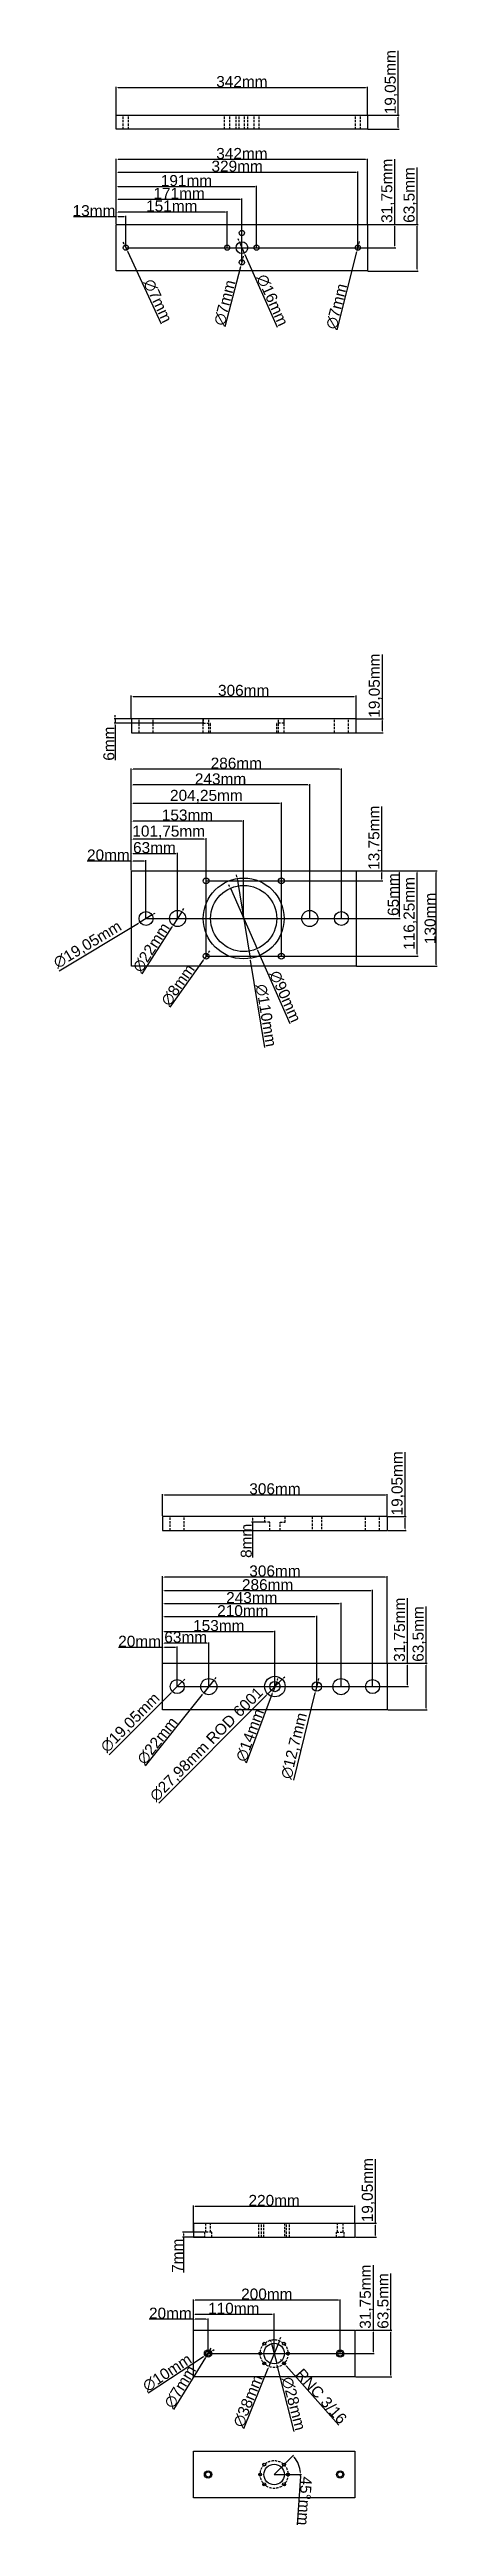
# Model space of a CAD drawing. Header units: centimetres. Extents: x -4347 to 28631, y 41590 to 109107.
# Drawn here: x 27766 to 28294, y 53374 to 56748 of the extents above; entities that cross this region are included whole.
import ezdxf

# ---------------------------------------------------------------- set-up
doc = ezdxf.new("R2010")
doc.units = ezdxf.units.CM
doc.header["$LTSCALE"] = 0.5
doc.linetypes.add('DASHED2', pattern=[9.525, 6.35, -3.175])
doc.styles.get("Standard").update_dxf_attribs({"font": 'arial.ttf'})
doc.dimstyles.new('ISO-25', dxfattribs={"dimtxt": 15, "dimasz": 2.5, "dimexe": 1.25, "dimexo": 0.625, "dimtad": 1, "dimtxsty": 'Standard', "dimcen": 2.5, "dimclrd": 1, "dimclre": 1, "dimadec": 0, "dimazin": 0, "dimtfac": 1, "dimtmove": 0, "dimatfit": 3, "dimfxl": 1, "dimarcsym": 0})

msp = doc.modelspace()

# ---------------------------------------------------------------- blocks, each defined once
blk = doc.blocks.new('*D257')
at = {"color": 1, "lineweight": -2, "transparency": 16777216}
for p, q in [((27856.9, 56659.1), (27856.9, 56697.3)), ((27859.4, 56696.1), (28196.4, 56696.1)), ((28198.9, 56659.1), (28198.9, 56697.3))]:
    blk.add_line(p, q, dxfattribs=at)
at = {"color": 1, "transparency": 16777216}
for points in [[(27859.4, 56696.5), (27859.4, 56695.6), (27856.9, 56696.1)], [(28196.4, 56696.5), (28196.4, 56695.6), (28198.9, 56696.1)]]:
    blk.add_solid(points, dxfattribs=at)
at = {"layer": 'Defpoints', "color": 0, "transparency": 16777216}
for p in [(28198.9, 56696.1), (27856.9, 56658.5), (28198.9, 56658.5)]:
    blk.add_point(p, dxfattribs=at)
at = {"color": 0, "transparency": 16777216, "insert": (28027.9, 56704.3), "char_height": 15, "attachment_point": 5}
blk.add_mtext('342mm', dxfattribs=at)
blk = doc.blocks.new('*D258')
at = {"color": 1, "lineweight": -2, "transparency": 16777216}
for p, q in [((28240.9, 56658.5), (28240.9, 56746)), ((28199.5, 56658.5), (28242.2, 56658.5)), ((28240.9, 56641.9), (28240.9, 56656)), ((28199.5, 56639.4), (28242.2, 56639.4))]:
    blk.add_line(p, q, dxfattribs=at)
at = {"color": 1, "transparency": 16777216}
for points in [[(28240.5, 56656), (28241.3, 56656), (28240.9, 56658.5)], [(28240.5, 56641.9), (28241.3, 56641.9), (28240.9, 56639.4)]]:
    blk.add_solid(points, dxfattribs=at)
at = {"layer": 'Defpoints', "color": 0, "transparency": 16777216}
for p in [(28198.9, 56658.5), (28240.9, 56658.5), (28198.9, 56639.4)]:
    blk.add_point(p, dxfattribs=at)
at = {"color": 0, "transparency": 16777216, "insert": (28231.3, 56703.5), "char_height": 15, "attachment_point": 5, "rotation": 90}
blk.add_mtext('19,05mm', dxfattribs=at)
blk = doc.blocks.new('*D259')
at = {"color": 1, "lineweight": -2, "transparency": 16777216}
for p, q in [((27856.9, 56520.1), (27798.6, 56520.1)), ((27856.9, 56510.5), (27856.9, 56521.4)), ((27867.4, 56520.1), (27859.4, 56520.1)), ((27869.9, 56478.7), (27869.9, 56521.4))]:
    blk.add_line(p, q, dxfattribs=at)
at = {"color": 1, "transparency": 16777216}
for points in [[(27859.4, 56520.5), (27859.4, 56519.7), (27856.9, 56520.1)], [(27867.4, 56520.5), (27867.4, 56519.7), (27869.9, 56520.1)]]:
    blk.add_solid(points, dxfattribs=at)
at = {"layer": 'Defpoints', "color": 0, "transparency": 16777216}
for p in [(27856.9, 56520.1), (27856.9, 56509.8), (27869.9, 56478.1)]:
    blk.add_point(p, dxfattribs=at)
at = {"color": 0, "transparency": 16777216, "insert": (27826.5, 56528.4), "char_height": 15, "attachment_point": 5}
blk.add_mtext('13mm', dxfattribs=at)
blk = doc.blocks.new('*D260')
at = {"color": 1, "lineweight": -2, "transparency": 16777216}
for p, q in [((27856.9, 56510.5), (27856.9, 56527.7)), ((28005.4, 56526.5), (27859.4, 56526.5)), ((28007.9, 56478.7), (28007.9, 56527.7))]:
    blk.add_line(p, q, dxfattribs=at)
at = {"color": 1, "transparency": 16777216}
for points in [[(27859.4, 56526.9), (27859.4, 56526.1), (27856.9, 56526.5)], [(28005.4, 56526.9), (28005.4, 56526.1), (28007.9, 56526.5)]]:
    blk.add_solid(points, dxfattribs=at)
at = {"layer": 'Defpoints', "color": 0, "transparency": 16777216}
for p in [(27856.9, 56526.5), (27856.9, 56509.8), (28007.9, 56478.1)]:
    blk.add_point(p, dxfattribs=at)
at = {"color": 0, "transparency": 16777216, "insert": (27932.4, 56534.8), "char_height": 15, "attachment_point": 5}
blk.add_mtext('151mm', dxfattribs=at)
blk = doc.blocks.new('*D261')
at = {"color": 1, "lineweight": -2, "transparency": 16777216}
for p, q in [((27856.9, 56510.5), (27856.9, 56545.2)), ((28025.4, 56543.9), (27859.4, 56543.9)), ((28027.9, 56458.7), (28027.9, 56545.2))]:
    blk.add_line(p, q, dxfattribs=at)
at = {"color": 1, "transparency": 16777216}
for points in [[(27859.4, 56544.3), (27859.4, 56543.5), (27856.9, 56543.9)], [(28025.4, 56544.3), (28025.4, 56543.5), (28027.9, 56543.9)]]:
    blk.add_solid(points, dxfattribs=at)
at = {"layer": 'Defpoints', "color": 0, "transparency": 16777216}
for p in [(27856.9, 56543.9), (27856.9, 56509.8), (28027.9, 56458.1)]:
    blk.add_point(p, dxfattribs=at)
at = {"color": 0, "transparency": 16777216, "insert": (27942.4, 56552.1), "char_height": 15, "attachment_point": 5}
blk.add_mtext('171mm', dxfattribs=at)
blk = doc.blocks.new('*D262')
at = {"color": 1, "lineweight": -2, "transparency": 16777216}
for p, q in [((27856.9, 56510.5), (27856.9, 56562.4)), ((28045.4, 56561.1), (27859.4, 56561.1)), ((28047.9, 56478.7), (28047.9, 56562.4))]:
    blk.add_line(p, q, dxfattribs=at)
at = {"color": 1, "transparency": 16777216}
for points in [[(27859.4, 56561.6), (27859.4, 56560.7), (27856.9, 56561.1)], [(28045.4, 56561.6), (28045.4, 56560.7), (28047.9, 56561.1)]]:
    blk.add_solid(points, dxfattribs=at)
at = {"layer": 'Defpoints', "color": 0, "transparency": 16777216}
for p in [(27856.9, 56561.1), (27856.9, 56509.8), (28047.9, 56478.1)]:
    blk.add_point(p, dxfattribs=at)
at = {"color": 0, "transparency": 16777216, "insert": (27952.4, 56569.4), "char_height": 15, "attachment_point": 5}
blk.add_mtext('191mm', dxfattribs=at)
blk = doc.blocks.new('*D263')
at = {"color": 1, "lineweight": -2, "transparency": 16777216}
for p, q in [((27856.9, 56510.5), (27856.9, 56582)), ((28183.4, 56580.7), (27859.4, 56580.7)), ((28185.9, 56478.7), (28185.9, 56582))]:
    blk.add_line(p, q, dxfattribs=at)
at = {"color": 1, "transparency": 16777216}
for points in [[(27859.4, 56581.1), (27859.4, 56580.3), (27856.9, 56580.7)], [(28183.4, 56581.1), (28183.4, 56580.3), (28185.9, 56580.7)]]:
    blk.add_solid(points, dxfattribs=at)
at = {"layer": 'Defpoints', "color": 0, "transparency": 16777216}
for p in [(27856.9, 56580.7), (27856.9, 56509.8), (28185.9, 56478.1)]:
    blk.add_point(p, dxfattribs=at)
at = {"color": 0, "transparency": 16777216, "insert": (28021.4, 56589), "char_height": 15, "attachment_point": 5}
blk.add_mtext('329mm', dxfattribs=at)
blk = doc.blocks.new('*D264')
at = {"color": 1, "lineweight": -2, "transparency": 16777216}
for p, q in [((27856.9, 56510.5), (27856.9, 56599.2)), ((28196.4, 56598), (27859.4, 56598)), ((28198.9, 56510.5), (28198.9, 56599.2))]:
    blk.add_line(p, q, dxfattribs=at)
at = {"color": 1, "transparency": 16777216}
for points in [[(27859.4, 56598.4), (27859.4, 56597.6), (27856.9, 56598)], [(28196.4, 56598.4), (28196.4, 56597.6), (28198.9, 56598)]]:
    blk.add_solid(points, dxfattribs=at)
at = {"layer": 'Defpoints', "color": 0, "transparency": 16777216}
for p in [(27856.9, 56598), (27856.9, 56509.8), (28198.9, 56509.8)]:
    blk.add_point(p, dxfattribs=at)
at = {"color": 0, "transparency": 16777216, "insert": (28027.9, 56606.3), "char_height": 15, "attachment_point": 5}
blk.add_mtext('342mm', dxfattribs=at)
blk = doc.blocks.new('*D265')
at = {"color": 1, "lineweight": -2, "transparency": 16777216}
for p, q in [((28236.2, 56509.8), (28236.2, 56598.7)), ((28199.5, 56509.8), (28237.5, 56509.8)), ((28236.2, 56480.6), (28236.2, 56507.3)), ((27870.5, 56478.1), (28237.5, 56478.1))]:
    blk.add_line(p, q, dxfattribs=at)
at = {"color": 1, "transparency": 16777216}
for points in [[(28235.8, 56507.3), (28236.6, 56507.3), (28236.2, 56509.8)], [(28235.8, 56480.6), (28236.6, 56480.6), (28236.2, 56478.1)]]:
    blk.add_solid(points, dxfattribs=at)
at = {"layer": 'Defpoints', "color": 0, "transparency": 16777216}
for p in [(28198.9, 56509.8), (28236.2, 56509.8), (27869.9, 56478.1)]:
    blk.add_point(p, dxfattribs=at)
at = {"color": 0, "transparency": 16777216, "insert": (28226.6, 56555.5), "char_height": 15, "attachment_point": 5, "rotation": 90}
blk.add_mtext('31,75mm', dxfattribs=at)
blk = doc.blocks.new('*D266')
at = {"color": 1, "lineweight": -2, "transparency": 16777216}
for p, q in [((28266.5, 56509.8), (28266.5, 56587.2)), ((28199.5, 56509.8), (28267.8, 56509.8)), ((28266.5, 56448.8), (28266.5, 56507.3)), ((28199.5, 56446.3), (28267.8, 56446.3))]:
    blk.add_line(p, q, dxfattribs=at)
at = {"color": 1, "transparency": 16777216}
for points in [[(28266.1, 56507.3), (28266.9, 56507.3), (28266.5, 56509.8)], [(28266.1, 56448.8), (28266.9, 56448.8), (28266.5, 56446.3)]]:
    blk.add_solid(points, dxfattribs=at)
at = {"layer": 'Defpoints', "color": 0, "transparency": 16777216}
for p in [(28198.9, 56509.8), (28266.5, 56509.8), (28198.9, 56446.3)]:
    blk.add_point(p, dxfattribs=at)
at = {"color": 0, "transparency": 16777216, "insert": (28256.9, 56549.8), "char_height": 15, "attachment_point": 5, "rotation": 90}
blk.add_mtext('63,5mm', dxfattribs=at)
blk = doc.blocks.new('*D267')
at = {"color": 1, "lineweight": -2, "transparency": 16777216}
for p, q in [((27867.4, 56483.5), (27866.3, 56485.8)), ((27868.4, 56481.3), (27871.4, 56474.9)), ((27918.5, 56373.9), (27872.4, 56472.7))]:
    blk.add_line(p, q, dxfattribs=at)
at = {"color": 1, "transparency": 16777216}
for points in [[(27867.7, 56483.7), (27867, 56483.4), (27868.4, 56481.3)], [(27872.8, 56472.8), (27872.1, 56472.5), (27871.4, 56474.9)]]:
    blk.add_solid(points, dxfattribs=at)
at = {"layer": 'Defpoints', "color": 0, "transparency": 16777216}
for p in [(27868.4, 56481.3), (27871.4, 56474.9)]:
    blk.add_point(p, dxfattribs=at)
at = {"color": 0, "transparency": 16777216, "insert": (27913.3, 56405.6), "char_height": 15, "attachment_point": 5, "rotation": 295.0053}
blk.add_mtext('∅7mm', dxfattribs=at)
blk = doc.blocks.new('*D268')
at = {"color": 1, "lineweight": -2, "transparency": 16777216}
for p, q in [((28005.3, 56370.9), (28026.4, 56452.3)), ((28028.8, 56461.5), (28027, 56454.7)), ((28029.4, 56463.9), (28030, 56466.3))]:
    blk.add_line(p, q, dxfattribs=at)
at = {"color": 1, "transparency": 16777216}
for points in [[(28026, 56452.4), (28026.8, 56452.2), (28027, 56454.7)], [(28029, 56464), (28029.8, 56463.8), (28028.8, 56461.5)]]:
    blk.add_solid(points, dxfattribs=at)
at = {"layer": 'Defpoints', "color": 0, "transparency": 16777216}
for p in [(28027, 56454.7), (28028.8, 56461.5)]:
    blk.add_point(p, dxfattribs=at)
at = {"color": 0, "transparency": 16777216, "insert": (28004.6, 56403.1), "char_height": 15, "attachment_point": 5, "rotation": 75.4726}
blk.add_mtext('∅7mm', dxfattribs=at)
blk = doc.blocks.new('*D269')
at = {"color": 1, "lineweight": -2, "transparency": 16777216}
for p, q in [((28023.6, 56487.7), (28022.6, 56490)), ((28024.6, 56485.4), (28031.2, 56470.8)), ((28076.5, 56369.5), (28032.2, 56468.5))]:
    blk.add_line(p, q, dxfattribs=at)
at = {"color": 1, "transparency": 16777216}
for points in [[(28024, 56487.9), (28023.2, 56487.5), (28024.6, 56485.4)], [(28032.6, 56468.7), (28031.8, 56468.3), (28031.2, 56470.8)]]:
    blk.add_solid(points, dxfattribs=at)
at = {"layer": 'Defpoints', "color": 0, "transparency": 16777216}
for p in [(28024.6, 56485.4), (28031.2, 56470.8)]:
    blk.add_point(p, dxfattribs=at)
at = {"color": 0, "transparency": 16777216, "insert": (28069.4, 56406.6), "char_height": 15, "attachment_point": 5, "rotation": 294.0949}
blk.add_mtext('∅16mm', dxfattribs=at)
blk = doc.blocks.new('*D270')
at = {"color": 1, "lineweight": -2, "transparency": 16777216}
for p, q in [((28186.7, 56481.5), (28185, 56474.7)), ((28187.4, 56483.9), (28188, 56486.3)), ((28157.8, 56366), (28184.4, 56472.3))]:
    blk.add_line(p, q, dxfattribs=at)
at = {"color": 1, "transparency": 16777216}
for points in [[(28186.9, 56484), (28187.8, 56483.8), (28186.7, 56481.5)], [(28184, 56472.4), (28184.8, 56472.2), (28185, 56474.7)]]:
    blk.add_solid(points, dxfattribs=at)
at = {"layer": 'Defpoints', "color": 0, "transparency": 16777216}
for p in [(28186.7, 56481.5), (28185, 56474.7)]:
    blk.add_point(p, dxfattribs=at)
at = {"color": 0, "transparency": 16777216, "insert": (28156.9, 56398.1), "char_height": 15, "attachment_point": 5, "rotation": 75.9283}
blk.add_mtext('∅7mm', dxfattribs=at)
blk = doc.blocks.new('*D271')
at = {"color": 1, "lineweight": -2, "transparency": 16777216}
for p, q in [((27877.3, 55837.1), (27877.3, 55868)), ((27879.8, 55866.7), (28180.8, 55866.7)), ((28183.3, 55837.1), (28183.3, 55868))]:
    blk.add_line(p, q, dxfattribs=at)
at = {"color": 1, "transparency": 16777216}
for points in [[(27879.8, 55867.1), (27879.8, 55866.3), (27877.3, 55866.7)], [(28180.8, 55867.1), (28180.8, 55866.3), (28183.3, 55866.7)]]:
    blk.add_solid(points, dxfattribs=at)
at = {"layer": 'Defpoints', "color": 0, "transparency": 16777216}
for p in [(28183.3, 55866.7), (27877.3, 55836.5), (28183.3, 55836.5)]:
    blk.add_point(p, dxfattribs=at)
at = {"color": 0, "transparency": 16777216, "insert": (28030.3, 55875), "char_height": 15, "attachment_point": 5}
blk.add_mtext('306mm', dxfattribs=at)
blk = doc.blocks.new('*D272')
at = {"color": 1, "lineweight": -2, "transparency": 16777216}
for p, q in [((28219.2, 55836.5), (28219.2, 55924)), ((28184, 55836.5), (28220.4, 55836.5)), ((28184, 55817.4), (28220.4, 55817.4)), ((28219.2, 55819.9), (28219.2, 55834))]:
    blk.add_line(p, q, dxfattribs=at)
at = {"color": 1, "transparency": 16777216}
for points in [[(28218.8, 55834), (28219.6, 55834), (28219.2, 55836.5)], [(28218.8, 55819.9), (28219.6, 55819.9), (28219.2, 55817.4)]]:
    blk.add_solid(points, dxfattribs=at)
at = {"layer": 'Defpoints', "color": 0, "transparency": 16777216}
for p in [(28183.3, 55836.5), (28183.3, 55817.4), (28219.2, 55836.5)]:
    blk.add_point(p, dxfattribs=at)
at = {"color": 0, "transparency": 16777216, "insert": (28209.5, 55881.5), "char_height": 15, "attachment_point": 5, "rotation": 90}
blk.add_mtext('19,05mm', dxfattribs=at)
blk = doc.blocks.new('*D273')
at = {"color": 1, "lineweight": -2, "transparency": 16777216}
for p, q in [((27877.3, 55642.5), (27817.3, 55642.5)), ((27877.3, 55630), (27877.3, 55643.8)), ((27894.8, 55642.5), (27879.8, 55642.5)), ((27897.3, 55565), (27897.3, 55643.8))]:
    blk.add_line(p, q, dxfattribs=at)
at = {"color": 1, "transparency": 16777216}
for points in [[(27879.8, 55643), (27879.8, 55642.1), (27877.3, 55642.5)], [(27894.8, 55643), (27894.8, 55642.1), (27897.3, 55642.5)]]:
    blk.add_solid(points, dxfattribs=at)
at = {"layer": 'Defpoints', "color": 0, "transparency": 16777216}
for p in [(27877.3, 55642.5), (27877.3, 55629.4), (27897.3, 55564.4)]:
    blk.add_point(p, dxfattribs=at)
at = {"color": 0, "transparency": 16777216, "insert": (27846.1, 55650.8), "char_height": 15, "attachment_point": 5}
blk.add_mtext('20mm', dxfattribs=at)
blk = doc.blocks.new('*D274')
at = {"color": 1, "lineweight": -2, "transparency": 16777216}
for p, q in [((27877.3, 55630), (27877.3, 55673.6)), ((27976.6, 55672.4), (27879.8, 55672.4)), ((27979.1, 55513.7), (27979.1, 55673.6))]:
    blk.add_line(p, q, dxfattribs=at)
at = {"color": 1, "transparency": 16777216}
for points in [[(27879.8, 55672.8), (27879.8, 55672), (27877.3, 55672.4)], [(27976.6, 55672.8), (27976.6, 55672), (27979.1, 55672.4)]]:
    blk.add_solid(points, dxfattribs=at)
at = {"layer": 'Defpoints', "color": 0, "transparency": 16777216}
for p in [(27877.3, 55672.4), (27877.3, 55629.4), (27979.1, 55513.1)]:
    blk.add_point(p, dxfattribs=at)
at = {"color": 0, "transparency": 16777216, "insert": (27928.2, 55682), "char_height": 15, "attachment_point": 5}
blk.add_mtext('101,75mm', dxfattribs=at)
blk = doc.blocks.new('*D275')
at = {"color": 1, "lineweight": -2, "transparency": 16777216}
for p, q in [((27877.3, 55630), (27877.3, 55698.1)), ((28027.8, 55696.9), (27879.8, 55696.9)), ((28030.3, 55565), (28030.3, 55698.1))]:
    blk.add_line(p, q, dxfattribs=at)
at = {"color": 1, "transparency": 16777216}
for points in [[(27879.8, 55697.3), (27879.8, 55696.4), (27877.3, 55696.9)], [(28027.8, 55697.3), (28027.8, 55696.4), (28030.3, 55696.9)]]:
    blk.add_solid(points, dxfattribs=at)
at = {"layer": 'Defpoints', "color": 0, "transparency": 16777216}
for p in [(27877.3, 55696.9), (27877.3, 55629.4), (28030.3, 55564.4)]:
    blk.add_point(p, dxfattribs=at)
at = {"color": 0, "transparency": 16777216, "insert": (27953.8, 55705.2), "char_height": 15, "attachment_point": 5}
blk.add_mtext('153mm', dxfattribs=at)
blk = doc.blocks.new('*D276')
at = {"color": 1, "lineweight": -2, "transparency": 16777216}
for p, q in [((27877.3, 55630), (27877.3, 55722.3)), ((28079.1, 55721), (27879.8, 55721)), ((28081.6, 55513.7), (28081.6, 55722.3))]:
    blk.add_line(p, q, dxfattribs=at)
at = {"color": 1, "transparency": 16777216}
for points in [[(27879.8, 55721.5), (27879.8, 55720.6), (27877.3, 55721)], [(28079.1, 55721.5), (28079.1, 55720.6), (28081.6, 55721)]]:
    blk.add_solid(points, dxfattribs=at)
at = {"layer": 'Defpoints', "color": 0, "transparency": 16777216}
for p in [(27877.3, 55721), (27877.3, 55629.4), (28081.6, 55513.1)]:
    blk.add_point(p, dxfattribs=at)
at = {"color": 0, "transparency": 16777216, "insert": (27979.5, 55730.7), "char_height": 15, "attachment_point": 5}
blk.add_mtext('204,25mm', dxfattribs=at)
blk = doc.blocks.new('*D277')
at = {"color": 1, "lineweight": -2, "transparency": 16777216}
for p, q in [((27877.3, 55630), (27877.3, 55768.8)), ((28160.8, 55767.6), (27879.8, 55767.6)), ((28163.3, 55565), (28163.3, 55768.8))]:
    blk.add_line(p, q, dxfattribs=at)
at = {"color": 1, "transparency": 16777216}
for points in [[(27879.8, 55768), (27879.8, 55767.1), (27877.3, 55767.6)], [(28160.8, 55768), (28160.8, 55767.1), (28163.3, 55767.6)]]:
    blk.add_solid(points, dxfattribs=at)
at = {"layer": 'Defpoints', "color": 0, "transparency": 16777216}
for p in [(27877.3, 55767.6), (27877.3, 55629.4), (28163.3, 55564.4)]:
    blk.add_point(p, dxfattribs=at)
at = {"color": 0, "transparency": 16777216, "insert": (28020.3, 55775.8), "char_height": 15, "attachment_point": 5}
blk.add_mtext('286mm', dxfattribs=at)
blk = doc.blocks.new('*D278')
at = {"color": 1, "lineweight": -2, "transparency": 16777216}
for p, q in [((28218.6, 55629.4), (28218.6, 55716.8)), ((27979.7, 55615.6), (28219.9, 55615.6)), ((28184, 55629.4), (28219.9, 55629.4)), ((28218.6, 55618.1), (28218.6, 55626.9))]:
    blk.add_line(p, q, dxfattribs=at)
at = {"color": 1, "transparency": 16777216}
for points in [[(28218.2, 55626.9), (28219, 55626.9), (28218.6, 55629.4)], [(28218.2, 55618.1), (28219, 55618.1), (28218.6, 55615.6)]]:
    blk.add_solid(points, dxfattribs=at)
at = {"layer": 'Defpoints', "color": 0, "transparency": 16777216}
for p in [(27979.1, 55615.6), (28183.3, 55629.4), (28218.6, 55629.4)]:
    blk.add_point(p, dxfattribs=at)
at = {"color": 0, "transparency": 16777216, "insert": (28209, 55674.3), "char_height": 15, "attachment_point": 5, "rotation": 90}
blk.add_mtext('13,75mm', dxfattribs=at)
blk = doc.blocks.new('*D279')
at = {"color": 1, "lineweight": -2, "transparency": 16777216}
for p, q in [((28184, 55629.4), (28243.5, 55629.4)), ((28242.3, 55566.9), (28242.3, 55626.9)), ((27898, 55564.4), (28243.5, 55564.4))]:
    blk.add_line(p, q, dxfattribs=at)
at = {"color": 1, "transparency": 16777216}
for points in [[(28241.9, 55626.9), (28242.7, 55626.9), (28242.3, 55629.4)], [(28241.9, 55566.9), (28242.7, 55566.9), (28242.3, 55564.4)]]:
    blk.add_solid(points, dxfattribs=at)
at = {"layer": 'Defpoints', "color": 0, "transparency": 16777216}
for p in [(28183.3, 55629.4), (28242.3, 55629.4), (27897.3, 55564.4)]:
    blk.add_point(p, dxfattribs=at)
at = {"color": 0, "transparency": 16777216, "insert": (28234, 55596.9), "char_height": 15, "attachment_point": 5, "rotation": 90}
blk.add_mtext('65mm', dxfattribs=at)
blk = doc.blocks.new('*D280')
at = {"color": 1, "lineweight": -2, "transparency": 16777216}
for p, q in [((28184, 55629.4), (28267.8, 55629.4)), ((28266.6, 55515.6), (28266.6, 55626.9)), ((27979.7, 55513.1), (28267.8, 55513.1))]:
    blk.add_line(p, q, dxfattribs=at)
at = {"color": 1, "transparency": 16777216}
for points in [[(28266.1, 55626.9), (28267, 55626.9), (28266.6, 55629.4)], [(28266.1, 55515.6), (28267, 55515.6), (28266.6, 55513.1)]]:
    blk.add_solid(points, dxfattribs=at)
at = {"layer": 'Defpoints', "color": 0, "transparency": 16777216}
for p in [(28183.3, 55629.4), (28266.6, 55629.4), (27979.1, 55513.1)]:
    blk.add_point(p, dxfattribs=at)
at = {"color": 0, "transparency": 16777216, "insert": (28256.9, 55571.2), "char_height": 15, "attachment_point": 5, "rotation": 90}
blk.add_mtext('116,25mm', dxfattribs=at)
blk = doc.blocks.new('*D281')
at = {"color": 1, "lineweight": -2, "transparency": 16777216}
for p, q in [((28184, 55629.4), (28293.9, 55629.4)), ((28292.6, 55501.9), (28292.6, 55626.9)), ((28184, 55499.4), (28293.9, 55499.4))]:
    blk.add_line(p, q, dxfattribs=at)
at = {"color": 1, "transparency": 16777216}
for points in [[(28292.2, 55626.9), (28293, 55626.9), (28292.6, 55629.4)], [(28292.2, 55501.9), (28293, 55501.9), (28292.6, 55499.4)]]:
    blk.add_solid(points, dxfattribs=at)
at = {"layer": 'Defpoints', "color": 0, "transparency": 16777216}
for p in [(28183.3, 55629.4), (28292.6, 55629.4), (28183.3, 55499.4)]:
    blk.add_point(p, dxfattribs=at)
at = {"color": 0, "transparency": 16777216, "insert": (28284.3, 55564.4), "char_height": 15, "attachment_point": 5, "rotation": 90}
blk.add_mtext('130mm', dxfattribs=at)
blk = doc.blocks.new('*D282')
at = {"color": 1, "lineweight": -2, "transparency": 16777216}
for p, q in [((27905.5, 55569.3), (27889.2, 55559.4)), ((27907.6, 55570.6), (27909.8, 55571.8)), ((27779.1, 55493.2), (27887, 55558.2))]:
    blk.add_line(p, q, dxfattribs=at)
at = {"color": 1, "transparency": 16777216}
for points in [[(27907.4, 55570.9), (27907.9, 55570.2), (27905.5, 55569.3)], [(27886.8, 55558.5), (27887.3, 55557.8), (27889.2, 55559.4)]]:
    blk.add_solid(points, dxfattribs=at)
at = {"layer": 'Defpoints', "color": 0, "transparency": 16777216}
for p in [(27905.5, 55569.3), (27889.2, 55559.4)]:
    blk.add_point(p, dxfattribs=at)
at = {"color": 0, "transparency": 16777216, "insert": (27818, 55528.1), "char_height": 15, "attachment_point": 5, "rotation": 31.0443}
blk.add_mtext('∅19,05mm', dxfattribs=at)
blk = doc.blocks.new('*D283')
at = {"color": 1, "lineweight": -2, "transparency": 16777216}
for p, q in [((28021.1, 55621.1), (28020.6, 55623.6)), ((28021.5, 55618.6), (28039.2, 55510.1)), ((28059.1, 55388.8), (28039.6, 55507.6))]:
    blk.add_line(p, q, dxfattribs=at)
at = {"color": 1, "transparency": 16777216}
for points in [[(28021.5, 55621.2), (28020.6, 55621), (28021.5, 55618.6)], [(28040, 55507.7), (28039.2, 55507.5), (28039.2, 55510.1)]]:
    blk.add_solid(points, dxfattribs=at)
at = {"layer": 'Defpoints', "color": 0, "transparency": 16777216}
for p in [(28021.5, 55618.6), (28039.2, 55510.1)]:
    blk.add_point(p, dxfattribs=at)
at = {"color": 0, "transparency": 16777216, "insert": (28060.8, 55432.3), "char_height": 15, "attachment_point": 5, "rotation": 279.3006}
blk.add_mtext('∅110mm', dxfattribs=at)
blk = doc.blocks.new('*D284')
at = {"color": 1, "lineweight": -2, "transparency": 16777216}
for p, q in [((28011.2, 55607.8), (28010.1, 55610.1)), ((28012.2, 55605.5), (28048.5, 55523.2)), ((28093.7, 55420.9), (28049.5, 55520.9))]:
    blk.add_line(p, q, dxfattribs=at)
at = {"color": 1, "transparency": 16777216}
for points in [[(28011.5, 55608), (28010.8, 55607.6), (28012.2, 55605.5)], [(28049.9, 55521.1), (28049.2, 55520.7), (28048.5, 55523.2)]]:
    blk.add_solid(points, dxfattribs=at)
at = {"layer": 'Defpoints', "color": 0, "transparency": 16777216}
for p in [(28012.2, 55605.5), (28048.5, 55523.2)]:
    blk.add_point(p, dxfattribs=at)
at = {"color": 0, "transparency": 16777216, "insert": (28086.8, 55458.1), "char_height": 15, "attachment_point": 5, "rotation": 293.8315}
blk.add_mtext('∅90mm', dxfattribs=at)
blk = doc.blocks.new('*D285')
at = {"color": 1, "lineweight": -2, "transparency": 16777216}
for p, q in [((27930.2, 55443.4), (27975.4, 55507.8)), ((27981.4, 55516.4), (27976.8, 55509.8)), ((27982.8, 55518.4), (27984.3, 55520.5))]:
    blk.add_line(p, q, dxfattribs=at)
at = {"color": 1, "transparency": 16777216}
for points in [[(27975, 55508), (27975.7, 55507.5), (27976.8, 55509.8)], [(27982.5, 55518.7), (27983.2, 55518.2), (27981.4, 55516.4)]]:
    blk.add_solid(points, dxfattribs=at)
at = {"layer": 'Defpoints', "color": 0, "transparency": 16777216}
for p in [(27976.8, 55509.8), (27981.4, 55516.4)]:
    blk.add_point(p, dxfattribs=at)
at = {"color": 0, "transparency": 16777216, "insert": (27940.9, 55473.7), "char_height": 15, "attachment_point": 5, "rotation": 54.9658}
blk.add_mtext('∅8mm', dxfattribs=at)
blk = doc.blocks.new('*D286')
at = {"color": 1, "lineweight": -2, "transparency": 16777216}
for p, q in [((27919.9, 54750.6), (27919.9, 54780.3)), ((27922.4, 54779.1), (28223.4, 54779.1)), ((28225.9, 54750.6), (28225.9, 54780.3))]:
    blk.add_line(p, q, dxfattribs=at)
at = {"color": 1, "transparency": 16777216}
for points in [[(27922.4, 54779.5), (27922.4, 54778.7), (27919.9, 54779.1)], [(28223.4, 54779.5), (28223.4, 54778.7), (28225.9, 54779.1)]]:
    blk.add_solid(points, dxfattribs=at)
at = {"layer": 'Defpoints', "color": 0, "transparency": 16777216}
for p in [(28225.9, 54779.1), (27919.9, 54749.9), (28225.9, 54749.9)]:
    blk.add_point(p, dxfattribs=at)
at = {"color": 0, "transparency": 16777216, "insert": (28072.9, 54787.4), "char_height": 15, "attachment_point": 5}
blk.add_mtext('306mm', dxfattribs=at)
blk = doc.blocks.new('*D287')
at = {"color": 1, "lineweight": -2, "transparency": 16777216}
for p, q in [((28250.2, 54749.9), (28250.2, 54837.4)), ((28226.5, 54749.9), (28251.4, 54749.9)), ((28226.5, 54730.9), (28251.4, 54730.9)), ((28250.2, 54733.4), (28250.2, 54747.4))]:
    blk.add_line(p, q, dxfattribs=at)
at = {"color": 1, "transparency": 16777216}
for points in [[(28249.7, 54747.4), (28250.6, 54747.4), (28250.2, 54749.9)], [(28249.7, 54733.4), (28250.6, 54733.4), (28250.2, 54730.9)]]:
    blk.add_solid(points, dxfattribs=at)
at = {"layer": 'Defpoints', "color": 0, "transparency": 16777216}
for p in [(28225.9, 54749.9), (28225.9, 54730.9), (28250.2, 54749.9)]:
    blk.add_point(p, dxfattribs=at)
at = {"color": 0, "transparency": 16777216, "insert": (28240.5, 54794.9), "char_height": 15, "attachment_point": 5, "rotation": 90}
blk.add_mtext('19,05mm', dxfattribs=at)
blk = doc.blocks.new('*D288')
at = {"color": 1, "lineweight": -2, "transparency": 16777216}
for p, q in [((27919.9, 54571.4), (27859.9, 54571.4)), ((27919.9, 54550.5), (27919.9, 54572.7)), ((27937.4, 54571.4), (27922.4, 54571.4)), ((27939.9, 54518.7), (27939.9, 54572.7))]:
    blk.add_line(p, q, dxfattribs=at)
at = {"color": 1, "transparency": 16777216}
for points in [[(27922.4, 54571.8), (27922.4, 54571), (27919.9, 54571.4)], [(27937.4, 54571.8), (27937.4, 54571), (27939.9, 54571.4)]]:
    blk.add_solid(points, dxfattribs=at)
at = {"layer": 'Defpoints', "color": 0, "transparency": 16777216}
for p in [(27919.9, 54571.4), (27919.9, 54549.8), (27939.9, 54518.1)]:
    blk.add_point(p, dxfattribs=at)
at = {"color": 0, "transparency": 16777216, "insert": (27888.6, 54579.7), "char_height": 15, "attachment_point": 5}
blk.add_mtext('20mm', dxfattribs=at)
blk = doc.blocks.new('*D289')
at = {"color": 1, "lineweight": -2, "transparency": 16777216}
for p, q in [((27919.9, 54550.5), (27919.9, 54594.1)), ((28070.4, 54592.9), (27922.4, 54592.9)), ((28072.9, 54518.7), (28072.9, 54594.1))]:
    blk.add_line(p, q, dxfattribs=at)
at = {"color": 1, "transparency": 16777216}
for points in [[(27922.4, 54593.3), (27922.4, 54592.4), (27919.9, 54592.9)], [(28070.4, 54593.3), (28070.4, 54592.4), (28072.9, 54592.9)]]:
    blk.add_solid(points, dxfattribs=at)
at = {"layer": 'Defpoints', "color": 0, "transparency": 16777216}
for p in [(27919.9, 54592.9), (27919.9, 54549.8), (28072.9, 54518.1)]:
    blk.add_point(p, dxfattribs=at)
at = {"color": 0, "transparency": 16777216, "insert": (27996.4, 54601.1), "char_height": 15, "attachment_point": 5}
blk.add_mtext('153mm', dxfattribs=at)
blk = doc.blocks.new('*D290')
at = {"color": 1, "lineweight": -2, "transparency": 16777216}
for p, q in [((27919.9, 54550.5), (27919.9, 54614.4)), ((28127.4, 54613.2), (27922.4, 54613.2)), ((28129.9, 54518.7), (28129.9, 54614.4))]:
    blk.add_line(p, q, dxfattribs=at)
at = {"color": 1, "transparency": 16777216}
for points in [[(27922.4, 54613.6), (27922.4, 54612.7), (27919.9, 54613.2)], [(28127.4, 54613.6), (28127.4, 54612.7), (28129.9, 54613.2)]]:
    blk.add_solid(points, dxfattribs=at)
at = {"layer": 'Defpoints', "color": 0, "transparency": 16777216}
for p in [(27919.9, 54613.2), (27919.9, 54549.8), (28129.9, 54518.1)]:
    blk.add_point(p, dxfattribs=at)
at = {"color": 0, "transparency": 16777216, "insert": (28029.2, 54621.4), "char_height": 15, "attachment_point": 5}
blk.add_mtext('210mm', dxfattribs=at)
blk = doc.blocks.new('*D291')
at = {"color": 1, "lineweight": -2, "transparency": 16777216}
for p, q in [((27919.9, 54550.5), (27919.9, 54649.7)), ((28203.4, 54648.5), (27922.4, 54648.5)), ((28205.9, 54518.7), (28205.9, 54649.7))]:
    blk.add_line(p, q, dxfattribs=at)
at = {"color": 1, "transparency": 16777216}
for points in [[(27922.4, 54648.9), (27922.4, 54648.1), (27919.9, 54648.5)], [(28203.4, 54648.9), (28203.4, 54648.1), (28205.9, 54648.5)]]:
    blk.add_solid(points, dxfattribs=at)
at = {"layer": 'Defpoints', "color": 0, "transparency": 16777216}
for p in [(27919.9, 54648.5), (27919.9, 54549.8), (28205.9, 54518.1)]:
    blk.add_point(p, dxfattribs=at)
at = {"color": 0, "transparency": 16777216, "insert": (28062.9, 54656.8), "char_height": 15, "attachment_point": 5}
blk.add_mtext('286mm', dxfattribs=at)
blk = doc.blocks.new('*D292')
at = {"color": 1, "lineweight": -2, "transparency": 16777216}
for p, q in [((27919.9, 54550.5), (27919.9, 54668.4)), ((28223.4, 54667.2), (27922.4, 54667.2)), ((28225.9, 54550.5), (28225.9, 54668.4))]:
    blk.add_line(p, q, dxfattribs=at)
at = {"color": 1, "transparency": 16777216}
for points in [[(27922.4, 54667.6), (27922.4, 54666.8), (27919.9, 54667.2)], [(28223.4, 54667.6), (28223.4, 54666.8), (28225.9, 54667.2)]]:
    blk.add_solid(points, dxfattribs=at)
at = {"layer": 'Defpoints', "color": 0, "transparency": 16777216}
for p in [(27919.9, 54667.2), (27919.9, 54549.8), (28225.9, 54549.8)]:
    blk.add_point(p, dxfattribs=at)
at = {"color": 0, "transparency": 16777216, "insert": (28072.9, 54675.5), "char_height": 15, "attachment_point": 5}
blk.add_mtext('306mm', dxfattribs=at)
blk = doc.blocks.new('*D293')
at = {"color": 1, "lineweight": -2, "transparency": 16777216}
for p, q in [((28253.5, 54549.8), (28253.5, 54638.7)), ((28226.5, 54549.8), (28254.7, 54549.8)), ((28253.5, 54520.6), (28253.5, 54547.3)), ((27940.5, 54518.1), (28254.7, 54518.1))]:
    blk.add_line(p, q, dxfattribs=at)
at = {"color": 1, "transparency": 16777216}
for points in [[(28253.1, 54547.3), (28253.9, 54547.3), (28253.5, 54549.8)], [(28253.1, 54520.6), (28253.9, 54520.6), (28253.5, 54518.1)]]:
    blk.add_solid(points, dxfattribs=at)
at = {"layer": 'Defpoints', "color": 0, "transparency": 16777216}
for p in [(28225.9, 54549.8), (28253.5, 54549.8), (27939.9, 54518.1)]:
    blk.add_point(p, dxfattribs=at)
at = {"color": 0, "transparency": 16777216, "insert": (28243.8, 54595.5), "char_height": 15, "attachment_point": 5, "rotation": 90}
blk.add_mtext('31,75mm', dxfattribs=at)
blk = doc.blocks.new('*D294')
at = {"color": 1, "lineweight": -2, "transparency": 16777216}
for p, q in [((28278.9, 54549.8), (28278.9, 54627.1)), ((28226.5, 54549.8), (28280.1, 54549.8)), ((28278.9, 54488.8), (28278.9, 54547.3)), ((28226.5, 54486.3), (28280.1, 54486.3))]:
    blk.add_line(p, q, dxfattribs=at)
at = {"color": 1, "transparency": 16777216}
for points in [[(28278.4, 54547.3), (28279.3, 54547.3), (28278.9, 54549.8)], [(28278.4, 54488.8), (28279.3, 54488.8), (28278.9, 54486.3)]]:
    blk.add_solid(points, dxfattribs=at)
at = {"layer": 'Defpoints', "color": 0, "transparency": 16777216}
for p in [(28225.9, 54549.8), (28278.9, 54549.8), (28225.9, 54486.3)]:
    blk.add_point(p, dxfattribs=at)
at = {"color": 0, "transparency": 16777216, "insert": (28269.2, 54589.7), "char_height": 15, "attachment_point": 5, "rotation": 90}
blk.add_mtext('63,5mm', dxfattribs=at)
blk = doc.blocks.new('*D295')
at = {"color": 1, "lineweight": -2, "transparency": 16777216}
for p, q in [((27946.6, 54524.8), (27933.1, 54511.3)), ((27948.4, 54526.6), (27950.1, 54528.4)), ((27847, 54425.1), (27931.4, 54509.6))]:
    blk.add_line(p, q, dxfattribs=at)
at = {"color": 1, "transparency": 16777216}
for points in [[(27948.1, 54526.9), (27948.7, 54526.3), (27946.6, 54524.8)], [(27931.1, 54509.9), (27931.7, 54509.3), (27933.1, 54511.3)]]:
    blk.add_solid(points, dxfattribs=at)
at = {"layer": 'Defpoints', "color": 0, "transparency": 16777216}
for p in [(27946.6, 54524.8), (27933.1, 54511.3)]:
    blk.add_point(p, dxfattribs=at)
at = {"color": 0, "transparency": 16777216, "insert": (27876.3, 54468.5), "char_height": 15, "attachment_point": 5, "rotation": 45.0421}
blk.add_mtext('∅19,05mm', dxfattribs=at)
blk = doc.blocks.new('*D296')
at = {"color": 1, "lineweight": -2, "transparency": 16777216}
for p, q in [((28082.7, 54528), (28063, 54508.2)), ((28084.5, 54529.8), (28086.2, 54531.6)), ((27914.9, 54359.2), (28061.2, 54506.4))]:
    blk.add_line(p, q, dxfattribs=at)
at = {"color": 1, "transparency": 16777216}
for points in [[(28084.2, 54530.1), (28084.8, 54529.5), (28082.7, 54528)], [(28060.9, 54506.7), (28061.5, 54506.1), (28063, 54508.2)]]:
    blk.add_solid(points, dxfattribs=at)
at = {"layer": 'Defpoints', "color": 0, "transparency": 16777216}
for p in [(28082.7, 54528), (28063, 54508.2)]:
    blk.add_point(p, dxfattribs=at)
at = {"color": 0, "transparency": 16777216, "insert": (27980.2, 54438.9), "char_height": 15, "attachment_point": 5, "rotation": 45.1681}
blk.add_mtext('∅27,98mm ROD 6001', dxfattribs=at)
blk = doc.blocks.new('*D297')
at = {"color": 1, "lineweight": -2, "transparency": 16777216}
for p, q in [((28075.3, 54524.6), (28070.4, 54511.5)), ((28076.2, 54527), (28077, 54529.3)), ((28034.3, 54414.3), (28069.6, 54509.2))]:
    blk.add_line(p, q, dxfattribs=at)
at = {"color": 1, "transparency": 16777216}
for points in [[(28075.8, 54527.1), (28076.6, 54526.8), (28075.3, 54524.6)], [(28069.2, 54509.3), (28069.9, 54509), (28070.4, 54511.5)]]:
    blk.add_solid(points, dxfattribs=at)
at = {"layer": 'Defpoints', "color": 0, "transparency": 16777216}
for p in [(28075.3, 54524.6), (28070.4, 54511.5)]:
    blk.add_point(p, dxfattribs=at)
at = {"color": 0, "transparency": 16777216, "insert": (28039, 54451.8), "char_height": 15, "attachment_point": 5, "rotation": 69.6324}
blk.add_mtext('∅14mm', dxfattribs=at)
blk = doc.blocks.new('*D298')
at = {"color": 1, "lineweight": -2, "transparency": 16777216}
for p, q in [((28131.4, 54524.3), (28128.3, 54511.9)), ((28132, 54526.7), (28132.6, 54529.1)), ((28098.5, 54390.6), (28127.7, 54509.5))]:
    blk.add_line(p, q, dxfattribs=at)
at = {"color": 1, "transparency": 16777216}
for points in [[(28131.6, 54526.8), (28132.4, 54526.6), (28131.4, 54524.3)], [(28127.3, 54509.6), (28128.1, 54509.4), (28128.3, 54511.9)]]:
    blk.add_solid(points, dxfattribs=at)
at = {"layer": 'Defpoints', "color": 0, "transparency": 16777216}
for p in [(28131.4, 54524.3), (28128.3, 54511.9)]:
    blk.add_point(p, dxfattribs=at)
at = {"color": 0, "transparency": 16777216, "insert": (28099.7, 54437.2), "char_height": 15, "attachment_point": 5, "rotation": 76.1623}
blk.add_mtext('∅12,7mm', dxfattribs=at)
blk = doc.blocks.new('*D299')
at = {"color": 1, "lineweight": -2, "transparency": 16777216}
for p, q in [((27961.8, 53787.8), (27961.8, 53811.1)), ((28179.3, 53809.8), (27964.3, 53809.8)), ((28181.8, 53787.8), (28181.8, 53811.1))]:
    blk.add_line(p, q, dxfattribs=at)
at = {"color": 1, "transparency": 16777216}
for points in [[(27964.3, 53810.2), (27964.3, 53809.4), (27961.8, 53809.8)], [(28179.3, 53810.2), (28179.3, 53809.4), (28181.8, 53809.8)]]:
    blk.add_solid(points, dxfattribs=at)
at = {"layer": 'Defpoints', "color": 0, "transparency": 16777216}
for p in [(27961.8, 53809.8), (27961.8, 53787.1), (28181.8, 53787.1)]:
    blk.add_point(p, dxfattribs=at)
at = {"color": 0, "transparency": 16777216, "insert": (28071.8, 53818.1), "char_height": 15, "attachment_point": 5}
blk.add_mtext('220mm', dxfattribs=at)
blk = doc.blocks.new('*D300')
at = {"color": 1, "lineweight": -2, "transparency": 16777216}
for p, q in [((28209.8, 53787.1), (28209.8, 53874.6)), ((28182.4, 53787.1), (28211, 53787.1)), ((28209.8, 53770.6), (28209.8, 53784.6)), ((28182.4, 53768.1), (28211, 53768.1))]:
    blk.add_line(p, q, dxfattribs=at)
at = {"color": 1, "transparency": 16777216}
for points in [[(28209.4, 53784.6), (28210.2, 53784.6), (28209.8, 53787.1)], [(28209.4, 53770.6), (28210.2, 53770.6), (28209.8, 53768.1)]]:
    blk.add_solid(points, dxfattribs=at)
at = {"layer": 'Defpoints', "color": 0, "transparency": 16777216}
for p in [(28181.8, 53787.1), (28209.8, 53787.1), (28181.8, 53768.1)]:
    blk.add_point(p, dxfattribs=at)
at = {"color": 0, "transparency": 16777216, "insert": (28200.1, 53832.1), "char_height": 15, "attachment_point": 5, "rotation": 90}
blk.add_mtext('19,05mm', dxfattribs=at)
blk = doc.blocks.new('*D301')
at = {"color": 1, "lineweight": -2, "transparency": 16777216}
for p, q in [((27976.2, 53775.1), (27947, 53775.1)), ((27976.2, 53768.1), (27947, 53768.1)), ((27948.3, 53772.6), (27948.3, 53770.6)), ((27948.3, 53768.1), (27948.3, 53720.1))]:
    blk.add_line(p, q, dxfattribs=at)
at = {"color": 1, "transparency": 16777216}
for points in [[(27947.8, 53772.6), (27948.7, 53772.6), (27948.3, 53775.1)], [(27947.8, 53770.6), (27948.7, 53770.6), (27948.3, 53768.1)]]:
    blk.add_solid(points, dxfattribs=at)
at = {"layer": 'Defpoints', "color": 0, "transparency": 16777216}
for p in [(27948.3, 53768.1), (27976.8, 53775.1), (27976.8, 53768.1)]:
    blk.add_point(p, dxfattribs=at)
at = {"color": 0, "transparency": 16777216, "insert": (27940.1, 53742.8), "char_height": 15, "attachment_point": 5, "rotation": 90}
blk.add_mtext('7mm', dxfattribs=at)
blk = doc.blocks.new('*D302')
at = {"color": 1, "lineweight": -2, "transparency": 16777216}
for p, q in [((27961.8, 53656.3), (27901.8, 53656.3)), ((27961.8, 53641.9), (27961.8, 53657.5)), ((27979.3, 53656.3), (27964.3, 53656.3)), ((27981.8, 53610.2), (27981.8, 53657.5))]:
    blk.add_line(p, q, dxfattribs=at)
at = {"color": 1, "transparency": 16777216}
for points in [[(27964.3, 53656.7), (27964.3, 53655.8), (27961.8, 53656.3)], [(27979.3, 53656.7), (27979.3, 53655.8), (27981.8, 53656.3)]]:
    blk.add_solid(points, dxfattribs=at)
at = {"layer": 'Defpoints', "color": 0, "transparency": 16777216}
for p in [(27961.8, 53656.3), (27961.8, 53641.3), (27981.8, 53609.5)]:
    blk.add_point(p, dxfattribs=at)
at = {"color": 0, "transparency": 16777216, "insert": (27930.5, 53664.5), "char_height": 15, "attachment_point": 5}
blk.add_mtext('20mm', dxfattribs=at)
blk = doc.blocks.new('*D303')
at = {"color": 1, "lineweight": -2, "transparency": 16777216}
for p, q in [((27961.8, 53641.9), (27961.8, 53664)), ((28069.3, 53662.8), (27964.3, 53662.8)), ((28071.8, 53610.2), (28071.8, 53664))]:
    blk.add_line(p, q, dxfattribs=at)
at = {"color": 1, "transparency": 16777216}
for points in [[(27964.3, 53663.2), (27964.3, 53662.4), (27961.8, 53662.8)], [(28069.3, 53663.2), (28069.3, 53662.4), (28071.8, 53662.8)]]:
    blk.add_solid(points, dxfattribs=at)
at = {"layer": 'Defpoints', "color": 0, "transparency": 16777216}
for p in [(27961.8, 53662.8), (27961.8, 53641.3), (28071.8, 53609.5)]:
    blk.add_point(p, dxfattribs=at)
at = {"color": 0, "transparency": 16777216, "insert": (28016.8, 53671.1), "char_height": 15, "attachment_point": 5}
blk.add_mtext('110mm', dxfattribs=at)
blk = doc.blocks.new('*D304')
at = {"color": 1, "lineweight": -2, "transparency": 16777216}
for p, q in [((27961.8, 53641.9), (27961.8, 53683.4)), ((28159.3, 53682.2), (27964.3, 53682.2)), ((28161.8, 53610.2), (28161.8, 53683.4))]:
    blk.add_line(p, q, dxfattribs=at)
at = {"color": 1, "transparency": 16777216}
for points in [[(27964.3, 53682.6), (27964.3, 53681.8), (27961.8, 53682.2)], [(28159.3, 53682.6), (28159.3, 53681.8), (28161.8, 53682.2)]]:
    blk.add_solid(points, dxfattribs=at)
at = {"layer": 'Defpoints', "color": 0, "transparency": 16777216}
for p in [(27961.8, 53682.2), (27961.8, 53641.3), (28161.8, 53609.5)]:
    blk.add_point(p, dxfattribs=at)
at = {"color": 0, "transparency": 16777216, "insert": (28061.8, 53690.5), "char_height": 15, "attachment_point": 5}
blk.add_mtext('200mm', dxfattribs=at)
blk = doc.blocks.new('*D305')
at = {"color": 1, "lineweight": -2, "transparency": 16777216}
for p, q in [((28206.9, 53641.3), (28206.9, 53730.2)), ((28182.4, 53641.3), (28208.2, 53641.3)), ((28206.9, 53612), (28206.9, 53638.8)), ((27982.4, 53609.5), (28208.2, 53609.5))]:
    blk.add_line(p, q, dxfattribs=at)
at = {"color": 1, "transparency": 16777216}
for points in [[(28206.5, 53638.8), (28207.3, 53638.8), (28206.9, 53641.3)], [(28206.5, 53612), (28207.3, 53612), (28206.9, 53609.5)]]:
    blk.add_solid(points, dxfattribs=at)
at = {"layer": 'Defpoints', "color": 0, "transparency": 16777216}
for p in [(28181.8, 53641.3), (28206.9, 53641.3), (27981.8, 53609.5)]:
    blk.add_point(p, dxfattribs=at)
at = {"color": 0, "transparency": 16777216, "insert": (28197.3, 53687), "char_height": 15, "attachment_point": 5, "rotation": 90}
blk.add_mtext('31,75mm', dxfattribs=at)
blk = doc.blocks.new('*D306')
at = {"color": 1, "lineweight": -2, "transparency": 16777216}
for p, q in [((28230.9, 53641.3), (28230.9, 53718.6)), ((28182.4, 53641.3), (28232.2, 53641.3)), ((28230.9, 53580.3), (28230.9, 53638.8)), ((28182.4, 53577.8), (28232.2, 53577.8))]:
    blk.add_line(p, q, dxfattribs=at)
at = {"color": 1, "transparency": 16777216}
for points in [[(28230.5, 53638.8), (28231.3, 53638.8), (28230.9, 53641.3)], [(28230.5, 53580.3), (28231.3, 53580.3), (28230.9, 53577.8)]]:
    blk.add_solid(points, dxfattribs=at)
at = {"layer": 'Defpoints', "color": 0, "transparency": 16777216}
for p in [(28181.8, 53641.3), (28230.9, 53641.3), (28181.8, 53577.8)]:
    blk.add_point(p, dxfattribs=at)
at = {"color": 0, "transparency": 16777216, "insert": (28221.3, 53681.2), "char_height": 15, "attachment_point": 5, "rotation": 90}
blk.add_mtext('63,5mm', dxfattribs=at)
blk = doc.blocks.new('*D307')
at = {"color": 1, "lineweight": -2, "transparency": 16777216}
for p, q in [((27986, 53612.3), (27977.6, 53606.8)), ((27988.1, 53613.6), (27990.2, 53615)), ((27900.1, 53556), (27975.5, 53605.4))]:
    blk.add_line(p, q, dxfattribs=at)
at = {"color": 1, "transparency": 16777216}
for points in [[(27987.8, 53614), (27988.3, 53613.3), (27986, 53612.3)], [(27975.3, 53605.8), (27975.8, 53605.1), (27977.6, 53606.8)]]:
    blk.add_solid(points, dxfattribs=at)
at = {"layer": 'Defpoints', "color": 0, "transparency": 16777216}
for p in [(27986, 53612.3), (27977.6, 53606.8)]:
    blk.add_point(p, dxfattribs=at)
at = {"color": 0, "transparency": 16777216, "insert": (27926.1, 53583.5), "char_height": 15, "attachment_point": 5, "rotation": 33.209}
blk.add_mtext('∅10mm', dxfattribs=at)
blk = doc.blocks.new('*D308')
at = {"color": 1, "lineweight": -2, "transparency": 16777216}
for p, q in [((27983.6, 53612.5), (27980, 53606.6)), ((27984.9, 53614.7), (27986.2, 53616.8)), ((27935.1, 53533.3), (27978.7, 53604.4))]:
    blk.add_line(p, q, dxfattribs=at)
at = {"color": 1, "transparency": 16777216}
for points in [[(27984.6, 53614.9), (27985.3, 53614.4), (27983.6, 53612.5)], [(27978.3, 53604.6), (27979, 53604.2), (27980, 53606.6)]]:
    blk.add_solid(points, dxfattribs=at)
at = {"layer": 'Defpoints', "color": 0, "transparency": 16777216}
for p in [(27983.6, 53612.5), (27980, 53606.6)]:
    blk.add_point(p, dxfattribs=at)
at = {"color": 0, "transparency": 16777216, "insert": (27943.9, 53564.3), "char_height": 15, "attachment_point": 5, "rotation": 58.5088}
blk.add_mtext('∅7mm', dxfattribs=at)
blk = doc.blocks.new('*D309')
at = {"color": 1, "lineweight": -2, "transparency": 16777216}
for p, q in [((28067.7, 53625.5), (28067, 53627.9)), ((28068.3, 53623.1), (28075.3, 53596)), ((28099.2, 53503.6), (28075.9, 53593.6))]:
    blk.add_line(p, q, dxfattribs=at)
at = {"color": 1, "transparency": 16777216}
for points in [[(28068.1, 53625.6), (28067.3, 53625.4), (28068.3, 53623.1)], [(28076.3, 53593.7), (28075.5, 53593.5), (28075.3, 53596)]]:
    blk.add_solid(points, dxfattribs=at)
at = {"layer": 'Defpoints', "color": 0, "transparency": 16777216}
for p in [(28068.3, 53623.1), (28075.3, 53596)]:
    blk.add_point(p, dxfattribs=at)
at = {"color": 0, "transparency": 16777216, "insert": (28098.4, 53541.4), "char_height": 15, "attachment_point": 5, "rotation": 284.5217}
blk.add_mtext('∅28mm', dxfattribs=at)
blk = doc.blocks.new('*D310')
at = {"color": 1, "lineweight": -2, "transparency": 16777216}
for p, q in [((28078.9, 53627.1), (28064.7, 53591.9)), ((28079.9, 53629.5), (28080.8, 53631.8)), ((28030.6, 53507.7), (28063.7, 53589.6))]:
    blk.add_line(p, q, dxfattribs=at)
at = {"color": 1, "transparency": 16777216}
for points in [[(28079.5, 53629.6), (28080.3, 53629.3), (28078.9, 53627.1)], [(28063.3, 53589.8), (28064.1, 53589.5), (28064.7, 53591.9)]]:
    blk.add_solid(points, dxfattribs=at)
at = {"layer": 'Defpoints', "color": 0, "transparency": 16777216}
for p in [(28078.9, 53627.1), (28064.7, 53591.9)]:
    blk.add_point(p, dxfattribs=at)
at = {"color": 0, "transparency": 16777216, "insert": (28036.3, 53545), "char_height": 15, "attachment_point": 5, "rotation": 67.965}
blk.add_mtext('∅38mm', dxfattribs=at)
blk = doc.blocks.new('*D311')
at = {"color": 1, "lineweight": -2, "transparency": 16777216}
for p, q in [((28082.2, 53599.5), (28080.6, 53601.3)), ((28083.9, 53597.6), (28086.6, 53594.6)), ((28159.8, 53511.9), (28088.2, 53592.7))]:
    blk.add_line(p, q, dxfattribs=at)
at = {"color": 1, "transparency": 16777216}
for points in [[(28082.6, 53599.7), (28081.9, 53599.2), (28083.9, 53597.6)], [(28088.5, 53593), (28087.9, 53592.5), (28086.6, 53594.6)]]:
    blk.add_solid(points, dxfattribs=at)
at = {"layer": 'Defpoints', "color": 0, "transparency": 16777216}
for p in [(28083.9, 53597.6), (28086.6, 53594.6)]:
    blk.add_point(p, dxfattribs=at)
at = {"color": 0, "transparency": 16777216, "insert": (28136, 53551.4), "char_height": 15, "attachment_point": 5, "rotation": 311.5565}
blk.add_mtext('RNC 3/16', dxfattribs=at)
blk = doc.blocks.new('*D312')
at = {"color": 1, "lineweight": -2, "transparency": 16777216}
for p, q in [((28085.7, 53458.7), (28098.1, 53471.2)), ((28091.4, 53444.9), (28109, 53444.9)), ((28107.7, 53442.4), (28103.1, 53376.3))]:
    blk.add_line(p, q, dxfattribs=at)
for start, end in [(3.981, 41.019), (356.019, 360)]:
    blk.add_arc((28071.8, 53444.9), 36, start, end, dxfattribs=at)
at = {"color": 1, "transparency": 16777216}
for points in [[(28098.6, 53468.2), (28099.3, 53468.8), (28097.2, 53470.3)], [(28108.1, 53447.4), (28107.3, 53447.4), (28107.8, 53444.9)]]:
    blk.add_solid(points, dxfattribs=at)
at = {"layer": 'Defpoints', "color": 0, "transparency": 16777216}
for p in [(28071.8, 53444.9), (28071.8, 53444.9), (28085.2, 53458.3), (28090.8, 53444.9), (28103, 53462.9)]:
    blk.add_point(p, dxfattribs=at)
at = {"color": 0, "transparency": 16777216, "insert": (28113.6, 53408.8), "char_height": 15, "attachment_point": 5, "rotation": 266.019}
blk.add_mtext('45°mm', dxfattribs=at)
blk = doc.blocks.new('*D326')
at = {"color": 1, "lineweight": -2, "transparency": 16777216}
for p, q in [((28058.2, 54749.9), (28041, 54749.9)), ((28058.2, 54741.9), (28041, 54741.9)), ((28042.2, 54747.4), (28042.2, 54744.4)), ((28042.2, 54741.9), (28042.2, 54693.8))]:
    blk.add_line(p, q, dxfattribs=at)
at = {"color": 1, "transparency": 16777216}
for points in [[(28041.8, 54747.4), (28042.6, 54747.4), (28042.2, 54749.9)], [(28041.8, 54744.4), (28042.6, 54744.4), (28042.2, 54741.9)]]:
    blk.add_solid(points, dxfattribs=at)
at = {"layer": 'Defpoints', "color": 0, "transparency": 16777216}
for p in [(28042.2, 54741.9), (28058.9, 54749.9), (28058.9, 54741.9)]:
    blk.add_point(p, dxfattribs=at)
at = {"color": 0, "transparency": 16777216, "insert": (28033.9, 54716.6), "char_height": 15, "attachment_point": 5, "rotation": 90}
blk.add_mtext('8mm', dxfattribs=at)
blk = doc.blocks.new('*D367')
at = {"color": 1, "lineweight": -2, "transparency": 16777216}
for p, q in [((27877.3, 55630), (27877.3, 55747.4)), ((28117.8, 55746.2), (27879.8, 55746.2)), ((28120.3, 55565), (28120.3, 55747.4))]:
    blk.add_line(p, q, dxfattribs=at)
at = {"color": 1, "transparency": 16777216}
for points in [[(27879.8, 55746.6), (27879.8, 55745.7), (27877.3, 55746.2)], [(28117.8, 55746.6), (28117.8, 55745.7), (28120.3, 55746.2)]]:
    blk.add_solid(points, dxfattribs=at)
at = {"layer": 'Defpoints', "color": 0, "transparency": 16777216}
for p in [(27877.3, 55746.2), (27877.3, 55629.4), (28120.3, 55564.4)]:
    blk.add_point(p, dxfattribs=at)
at = {"color": 0, "transparency": 16777216, "insert": (27998.8, 55754.4), "char_height": 15, "attachment_point": 5}
blk.add_mtext('243mm', dxfattribs=at)
blk = doc.blocks.new('*D368')
at = {"color": 1, "lineweight": -2, "transparency": 16777216}
for p, q in [((27877.3, 55630), (27877.3, 55653.8)), ((27937.8, 55652.5), (27879.8, 55652.5)), ((27940.3, 55565), (27940.3, 55653.8))]:
    blk.add_line(p, q, dxfattribs=at)
at = {"color": 1, "transparency": 16777216}
for points in [[(27879.8, 55652.9), (27879.8, 55652.1), (27877.3, 55652.5)], [(27937.8, 55652.9), (27937.8, 55652.1), (27940.3, 55652.5)]]:
    blk.add_solid(points, dxfattribs=at)
at = {"layer": 'Defpoints', "color": 0, "transparency": 16777216}
for p in [(27877.3, 55652.5), (27877.3, 55629.4), (27940.3, 55564.4)]:
    blk.add_point(p, dxfattribs=at)
at = {"color": 0, "transparency": 16777216, "insert": (27908.8, 55660.8), "char_height": 15, "attachment_point": 5}
blk.add_mtext('63mm', dxfattribs=at)
blk = doc.blocks.new('*D369')
at = {"color": 1, "lineweight": -2, "transparency": 16777216}
for p, q in [((27946.3, 55573.6), (27934.4, 55555.1)), ((27947.6, 55575.7), (27949, 55577.8)), ((27891.9, 55489), (27933, 55553))]:
    blk.add_line(p, q, dxfattribs=at)
at = {"color": 1, "transparency": 16777216}
for points in [[(27947.3, 55575.9), (27948, 55575.5), (27946.3, 55573.6)], [(27932.7, 55553.2), (27933.4, 55552.8), (27934.4, 55555.1)]]:
    blk.add_solid(points, dxfattribs=at)
at = {"layer": 'Defpoints', "color": 0, "transparency": 16777216}
for p in [(27946.3, 55573.6), (27934.4, 55555.1)]:
    blk.add_point(p, dxfattribs=at)
at = {"color": 0, "transparency": 16777216, "insert": (27904.5, 55524.7), "char_height": 15, "attachment_point": 5, "rotation": 57.2484}
blk.add_mtext('∅22mm', dxfattribs=at)
blk = doc.blocks.new('*D370')
at = {"color": 1, "lineweight": -2, "transparency": 16777216}
for p, q in [((27919.9, 54550.5), (27919.9, 54632.2)), ((28160.4, 54630.9), (27922.4, 54630.9)), ((28162.9, 54518.7), (28162.9, 54632.2))]:
    blk.add_line(p, q, dxfattribs=at)
at = {"color": 1, "transparency": 16777216}
for points in [[(27922.4, 54631.3), (27922.4, 54630.5), (27919.9, 54630.9)], [(28160.4, 54631.3), (28160.4, 54630.5), (28162.9, 54630.9)]]:
    blk.add_solid(points, dxfattribs=at)
at = {"layer": 'Defpoints', "color": 0, "transparency": 16777216}
for p in [(27919.9, 54630.9), (27919.9, 54549.8), (28162.9, 54518.1)]:
    blk.add_point(p, dxfattribs=at)
at = {"color": 0, "transparency": 16777216, "insert": (28041.4, 54639.2), "char_height": 15, "attachment_point": 5}
blk.add_mtext('243mm', dxfattribs=at)
blk = doc.blocks.new('*D371')
at = {"color": 1, "lineweight": -2, "transparency": 16777216}
for p, q in [((27919.9, 54550.5), (27919.9, 54578.3)), ((27980.4, 54577.1), (27922.4, 54577.1)), ((27982.9, 54518.7), (27982.9, 54578.3))]:
    blk.add_line(p, q, dxfattribs=at)
at = {"color": 1, "transparency": 16777216}
for points in [[(27922.4, 54577.5), (27922.4, 54576.7), (27919.9, 54577.1)], [(27980.4, 54577.5), (27980.4, 54576.7), (27982.9, 54577.1)]]:
    blk.add_solid(points, dxfattribs=at)
at = {"layer": 'Defpoints', "color": 0, "transparency": 16777216}
for p in [(27919.9, 54577.1), (27919.9, 54549.8), (27982.9, 54518.1)]:
    blk.add_point(p, dxfattribs=at)
at = {"color": 0, "transparency": 16777216, "insert": (27951.4, 54585.4), "char_height": 15, "attachment_point": 5}
blk.add_mtext('63mm', dxfattribs=at)
blk = doc.blocks.new('*D372')
at = {"color": 1, "lineweight": -2, "transparency": 16777216}
for p, q in [((27989.7, 54526.7), (27976, 54509.5)), ((27991.3, 54528.6), (27992.8, 54530.6)), ((27896.8, 54410.1), (27974.4, 54507.5))]:
    blk.add_line(p, q, dxfattribs=at)
at = {"color": 1, "transparency": 16777216}
for points in [[(27990.9, 54528.9), (27991.6, 54528.4), (27989.7, 54526.7)], [(27974.1, 54507.8), (27974.8, 54507.3), (27976, 54509.5)]]:
    blk.add_solid(points, dxfattribs=at)
at = {"layer": 'Defpoints', "color": 0, "transparency": 16777216}
for p in [(27989.7, 54526.7), (27976, 54509.5)]:
    blk.add_point(p, dxfattribs=at)
at = {"color": 0, "transparency": 16777216, "insert": (27912.9, 54444.3), "char_height": 15, "attachment_point": 5, "rotation": 51.4512}
blk.add_mtext('∅22mm', dxfattribs=at)
blk = doc.blocks.new('*D373')
at = {"color": 1, "lineweight": -2, "transparency": 16777216}
for p, q in [((27855.1, 55839), (27855.1, 55841.5)), ((27974.7, 55836.5), (27853.9, 55836.5)), ((27974.7, 55830.5), (27853.9, 55830.5)), ((27855.1, 55836.5), (27855.1, 55830.5)), ((27855.1, 55828), (27855.1, 55779.8))]:
    blk.add_line(p, q, dxfattribs=at)
at = {"color": 1, "transparency": 16777216}
for points in [[(27854.7, 55839), (27855.5, 55839), (27855.1, 55836.5)], [(27854.7, 55828), (27855.5, 55828), (27855.1, 55830.5)]]:
    blk.add_solid(points, dxfattribs=at)
at = {"layer": 'Defpoints', "color": 0, "transparency": 16777216}
for p in [(27855.1, 55830.5), (27975.3, 55836.5), (27975.3, 55830.5)]:
    blk.add_point(p, dxfattribs=at)
at = {"color": 0, "transparency": 16777216, "insert": (27846.8, 55802.6), "char_height": 15, "attachment_point": 5, "rotation": 90}
blk.add_mtext('6mm', dxfattribs=at)

# ---------------------------------------------------------------- dimensions: what is measured, and where the dimension line sits
for base, p1, p2, picture, middle in [((28240.921, 56658.486), (28198.894, 56639.436), (28198.894, 56658.486), '*D258', (28231.281, 56703.47)), ((28236.209, 56509.849), (27869.894, 56478.099), (28198.894, 56509.849), '*D265', (28226.57, 56555.534)), ((28266.503, 56509.849), (28198.894, 56446.349), (28198.894, 56509.849), '*D266', (28256.863, 56549.753)), ((28219.172, 55836.486), (28183.343, 55817.436), (28183.343, 55836.486), '*D272', (28209.533, 55881.47)), ((27855.126, 55830.486), (27975.343, 55836.486), (27975.343, 55830.486), '*D373', (27846.842, 55802.648)), ((28218.602, 55629.351), (27979.093, 55615.601), (28183.343, 55629.351), '*D278', (28208.962, 55674.335)), ((28242.286, 55629.351), (27897.343, 55564.351), (28183.343, 55629.351), '*D279', (28234.003, 55596.851)), ((28266.563, 55629.351), (27979.093, 55513.101), (28183.343, 55629.351), '*D280', (28256.923, 55571.226)), ((28292.616, 55629.351), (28183.343, 55499.351), (28183.343, 55629.351), '*D281', (28284.327, 55564.351)), ((28250.166, 54749.948), (28225.859, 54730.898), (28225.859, 54749.948), '*D287', (28240.527, 54794.932)), ((28042.21, 54741.948), (28058.869, 54749.948), (28058.869, 54741.948), '*D326', (28033.926, 54716.641)), ((28253.469, 54549.837), (27939.859, 54518.087), (28225.859, 54549.837), '*D293', (28243.83, 54595.521)), ((28278.865, 54549.837), (28225.859, 54486.337), (28225.859, 54549.837), '*D294', (28269.226, 54589.74)), ((28209.784, 53787.13), (28181.799, 53768.08), (28181.799, 53787.13), '*D300', (28200.145, 53832.114)), ((27948.254, 53768.08), (27976.799, 53775.08), (27976.799, 53768.08), '*D301', (27940.129, 53742.844)), ((28206.92, 53641.288), (27981.799, 53609.538), (28181.799, 53641.288), '*D305', (28197.281, 53686.972)), ((28230.916, 53641.288), (28181.799, 53577.788), (28181.799, 53641.288), '*D306', (28221.276, 53681.191))]:
    dim = msp.add_linear_dim(base=base, p1=p1, p2=p2, angle=90, dimstyle='ISO-25', override={"dimpost": 'mm'})
    dim.commit()
    dim.dimension.update_dxf_attribs({"geometry": picture, "text_midpoint": middle})
for base, p1, p2, picture, middle in [((28198.894, 56696.06), (27856.894, 56658.486), (28198.894, 56658.486), '*D257', (28027.894, 56704.349)), ((27856.894, 56597.988), (28198.894, 56509.849), (27856.894, 56509.849), '*D264', (28027.894, 56606.276)), ((27856.894, 56580.704), (28185.894, 56478.099), (27856.894, 56509.849), '*D263', (28021.394, 56588.993)), ((27856.894, 56561.144), (28047.894, 56478.099), (27856.894, 56509.849), '*D262', (27952.394, 56569.428)), ((27856.894, 56543.92), (28027.894, 56458.099), (27856.894, 56509.849), '*D261', (27942.394, 56552.076)), ((27856.894, 56520.126), (27869.894, 56478.099), (27856.894, 56509.849), '*D259', (27826.475, 56528.415)), ((27856.894, 56526.494), (28007.894, 56478.099), (27856.894, 56509.849), '*D260', (27932.394, 56534.777)), ((28183.343, 55866.706), (27877.343, 55836.486), (28183.343, 55836.486), '*D271', (28030.343, 55874.995)), ((27877.343, 55746.161), (28120.343, 55564.351), (27877.343, 55629.351), '*D367', (27998.843, 55754.449)), ((27877.343, 55721.047), (28081.593, 55513.101), (27877.343, 55629.351), '*D276', (27979.468, 55730.687)), ((27877.343, 55696.865), (28030.343, 55564.351), (27877.343, 55629.351), '*D275', (27953.843, 55705.153)), ((27877.343, 55672.392), (27979.093, 55513.101), (27877.343, 55629.351), '*D274', (27928.218, 55682.032)), ((27877.343, 55652.522), (27940.343, 55564.351), (27877.343, 55629.351), '*D368', (27908.843, 55660.811)), ((27877.343, 55642.546), (27897.343, 55564.351), (27877.343, 55629.351), '*D273', (27846.091, 55650.83)), ((28225.859, 54779.094), (27919.859, 54749.948), (28225.859, 54749.948), '*D286', (28072.859, 54787.383)), ((27919.859, 54630.91), (28162.859, 54518.087), (27919.859, 54549.837), '*D370', (28041.359, 54639.199)), ((27919.859, 54577.07), (27982.859, 54518.087), (27919.859, 54549.837), '*D371', (27951.359, 54585.359)), ((27919.859, 54571.4), (27939.859, 54518.087), (27919.859, 54549.837), '*D288', (27888.606, 54579.684)), ((27961.799, 53809.828), (28181.799, 53787.13), (27961.799, 53787.13), '*D299', (28071.799, 53818.111)), ((27961.799, 53682.182), (28161.799, 53609.538), (27961.799, 53641.288), '*D304', (28061.799, 53690.466)), ((27961.799, 53662.792), (28071.799, 53609.538), (27961.799, 53641.288), '*D303', (28016.799, 53671.075)), ((27961.799, 53656.253), (27981.799, 53609.538), (27961.799, 53641.288), '*D302', (27930.547, 53664.536))]:
    dim = msp.add_linear_dim(base=base, p1=p1, p2=p2, dimstyle='ISO-25', override={"dimpost": 'mm'})
    dim.commit()
    dim.dimension.update_dxf_attribs({"geometry": picture, "text_midpoint": middle})
for p1, p2, picture, middle in [((27868.414, 56481.271), (27871.373, 56474.927), '*D267', (27905.406, 56401.961)), ((28024.628, 56485.402), (28031.16, 56470.796), '*D269', (28061.457, 56403.048)), ((28186.745, 56481.494), (28185.043, 56474.704), '*D270', (28165.311, 56395.983)), ((28028.772, 56461.487), (28027.016, 56454.711), '*D268', (28013.065, 56400.874)), ((28012.161, 55605.515), (28048.526, 55523.188), '*D284', (28078.849, 55454.537)), ((28021.455, 55618.628), (28039.232, 55510.074), '*D283', (28052.204, 55430.865)), ((27905.504, 55569.263), (27889.183, 55559.439), '*D282', (27823.057, 55519.637)), ((27981.39, 55516.377), (27976.797, 55509.826), '*D285', (27947.992, 55468.741)), ((27946.589, 54524.827), (27933.129, 54511.346), '*D295', (27883.323, 54461.468)), ((27989.714, 54526.689), (27976.004, 54509.484), '*D372', (27919.753, 54438.89)), ((28075.295, 54524.649), (28070.423, 54511.524), '*D297', (28047.127, 54448.776)), ((28131.378, 54524.252), (28128.34, 54511.921), '*D298', (28109.347, 54434.815)), ((27985.983, 53612.276), (27977.616, 53606.799), '*D307', (27930.831, 53576.174)), ((27983.627, 53612.522), (27979.971, 53606.553), '*D308', (27951.273, 53559.706)), ((28078.927, 53627.15), (28064.671, 53591.925), '*D310', (28044.368, 53541.763)), ((28068.289, 53623.09), (28075.31, 53595.985), '*D309', (28090.018, 53539.199))]:
    dim = msp.add_diameter_dim_2p(p1=p1, p2=p2, dimstyle='ISO-25', override={"dimpost": 'mm'})
    dim.commit()
    dim.dimension.update_dxf_attribs({"geometry": picture, "text_midpoint": middle, "dimtype": 163})
for base, p1, p2, picture, middle in [((27877.343, 55767.553), (28163.343, 55564.351), (27877.343, 55629.351), '*D277', (28020.343, 55767.553)), ((27919.859, 54667.194), (28225.859, 54549.837), (27919.859, 54549.837), '*D292', (28072.859, 54667.194)), ((27919.859, 54648.467), (28205.859, 54518.087), (27919.859, 54549.837), '*D291', (28062.859, 54648.467)), ((27919.859, 54613.154), (28129.859, 54518.087), (27919.859, 54549.837), '*D290', (28029.237, 54613.154)), ((27919.859, 54592.853), (28072.859, 54518.087), (27919.859, 54549.837), '*D289', (27996.359, 54592.853))]:
    dim = msp.add_linear_dim(base=base, p1=p1, p2=p2, dimstyle='ISO-25', override={"dimpost": 'mm'})
    dim.commit()
    dim.dimension.update_dxf_attribs({"geometry": picture, "text_midpoint": middle, "dimtype": 160})
dim = msp.add_diameter_dim_2p(p1=(27946.294, 55573.603), p2=(27934.392, 55555.1), dimstyle='ISO-25', override={"dimpost": 'mm'})
dim.commit()
dim.dimension.update_dxf_attribs({"geometry": '*D369', "text_midpoint": (27904.468, 55524.667)})
dim = msp.add_diameter_dim_2p(p1=(28082.722, 54528.008), p2=(28062.996, 54508.165), text='<> ROD 6001', dimstyle='ISO-25', override={"dimpost": 'mm'})
dim.commit()
dim.dimension.update_dxf_attribs({"geometry": '*D296', "text_midpoint": (27980.185, 54438.887)})
dim = msp.add_diameter_dim_2p(p1=(28083.907, 53597.599), p2=(28086.561, 53594.606), text='RNC 3/16', dimstyle='ISO-25', override={"dimpost": 'mm'})
dim.commit()
dim.dimension.update_dxf_attribs({"geometry": '*D311', "text_midpoint": (28129.77, 53545.864), "dimtype": 163})
dim = msp.add_angular_dim_2l(base=(28102.966, 53462.866), line1=((28071.799, 53444.871), (28090.799, 53444.871)), line2=((28085.234, 53458.306), (28071.799, 53444.871)), dimstyle='ISO-25', override={"dimpost": 'mm'})
dim.commit()
dim.dimension.update_dxf_attribs({"geometry": '*D312', "text_midpoint": (28113.634, 53408.763)})

# ---------------------------------------------------------------- linework, layer by layer
for p, q in [((27856.894, 56658.486), (28198.894, 56658.486)), ((27856.894, 56639.436), (27856.894, 56658.486)), ((28198.894, 56658.486), (28198.894, 56639.436)), ((28198.894, 56639.436), (27856.894, 56639.436)), ((27856.894, 56509.849), (28198.894, 56509.849)), ((27856.894, 56446.349), (27856.894, 56509.849)), ((28198.894, 56509.849), (28198.894, 56446.349)), ((28198.894, 56446.349), (27856.894, 56446.349)), ((28183.343, 55836.486), (27877.343, 55836.486)), ((27877.343, 55836.486), (27877.343, 55817.436)), ((27877.343, 55817.436), (28183.343, 55817.436)), ((28183.343, 55817.436), (28183.343, 55836.486)), ((27877.343, 55629.351), (28183.343, 55629.351)), ((27877.343, 55499.351), (27877.343, 55629.351)), ((28183.343, 55629.351), (28183.343, 55499.351)), ((28183.343, 55499.351), (27877.343, 55499.351)), ((28225.859, 54749.948), (27919.859, 54749.948)), ((27919.859, 54749.948), (27919.859, 54730.898)), ((27919.859, 54730.898), (28225.859, 54730.898)), ((28225.859, 54749.948), (28225.859, 54730.898)), ((27919.859, 54549.837), (28225.859, 54549.837)), ((27919.859, 54486.337), (27919.859, 54549.837)), ((28225.859, 54549.837), (28225.859, 54486.337)), ((28225.859, 54486.337), (27919.859, 54486.337)), ((27961.799, 53774.43), (27961.799, 53787.13)), ((27961.799, 53787.13), (28181.799, 53787.13)), ((27961.799, 53787.13), (27961.799, 53768.08)), ((28181.799, 53787.13), (28181.799, 53768.08)), ((27961.799, 53768.08), (28181.799, 53768.08)), ((27961.799, 53641.288), (28181.799, 53641.288)), ((27961.799, 53577.788), (27961.799, 53641.288)), ((28181.799, 53641.288), (28181.799, 53577.788)), ((28181.799, 53577.788), (27961.799, 53577.788)), ((27961.799, 53476.621), (28181.799, 53476.621)), ((27961.799, 53413.121), (27961.799, 53476.621)), ((28181.799, 53476.621), (28181.799, 53413.121)), ((28071.799, 53444.871), (28085.234, 53458.306)), ((28085.234, 53458.306), (28071.799, 53444.871)), ((28071.799, 53444.871), (28090.799, 53444.871)), ((28181.799, 53413.121), (27961.799, 53413.121))]:
    msp.add_line(p, q)
at = {"linetype": 'DASHED2'}
for p, q in [((27866.394, 56639.436), (27866.394, 56658.486)), ((27873.394, 56639.436), (27873.394, 56658.486)), ((28004.394, 56639.436), (28004.394, 56658.486)), ((28011.394, 56639.436), (28011.394, 56658.486)), ((28019.894, 56639.436), (28019.894, 56658.486)), ((28024.394, 56639.436), (28024.394, 56658.486)), ((28031.394, 56639.436), (28031.394, 56658.486)), ((28035.894, 56639.436), (28035.894, 56658.486)), ((28044.394, 56639.436), (28044.394, 56658.486)), ((28051.394, 56639.436), (28051.394, 56658.486)), ((28182.394, 56639.436), (28182.394, 56658.486)), ((28189.394, 56639.436), (28189.394, 56658.486)), ((27887.818, 55817.436), (27887.818, 55836.486)), ((27906.868, 55817.436), (27906.868, 55836.486)), ((27975.093, 55817.436), (27975.093, 55836.486)), ((27975.343, 55830.486), (27975.343, 55836.486)), ((27983.093, 55817.436), (27983.093, 55836.486)), ((28077.593, 55817.436), (28077.593, 55836.486)), ((28085.593, 55817.436), (28085.593, 55836.486)), ((28153.818, 55817.436), (28153.818, 55836.486)), ((28172.868, 55817.436), (28172.868, 55836.486)), ((27930.334, 54730.898), (27930.334, 54749.948)), ((27949.384, 54730.898), (27949.384, 54749.948)), ((28058.869, 54749.948), (28058.869, 54741.948)), ((28065.859, 54741.948), (28058.869, 54741.948)), ((28065.859, 54730.898), (28065.859, 54741.948)), ((28079.859, 54730.898), (28079.859, 54741.948)), ((28079.859, 54741.948), (28086.849, 54741.948)), ((28086.849, 54741.948), (28086.849, 54749.948)), ((28123.509, 54749.948), (28123.509, 54730.898)), ((28136.209, 54749.948), (28136.209, 54730.898)), ((28196.334, 54730.898), (28196.334, 54749.948)), ((28215.384, 54730.898), (28215.384, 54749.948)), ((27978.299, 53787.13), (27978.299, 53775.08)), ((27985.299, 53775.08), (27985.299, 53787.13)), ((28050.799, 53768.08), (28050.799, 53787.13)), ((28054.799, 53768.08), (28054.799, 53787.13)), ((28057.799, 53768.08), (28057.799, 53787.13)), ((28085.799, 53787.13), (28085.799, 53768.08)), ((28088.799, 53768.08), (28088.799, 53787.13)), ((28092.799, 53768.08), (28092.799, 53787.13)), ((28158.299, 53775.08), (28158.299, 53787.13)), ((28165.299, 53787.13), (28165.299, 53775.08)), ((27986.799, 53775.08), (27976.799, 53775.08)), ((27976.799, 53775.08), (27976.799, 53768.08)), ((27976.799, 53768.08), (27986.799, 53768.08)), ((27986.799, 53768.08), (27986.799, 53775.08)), ((28156.799, 53768.08), (28156.799, 53775.08)), ((28156.799, 53775.08), (28166.799, 53775.08)), ((28166.799, 53768.08), (28156.799, 53768.08)), ((28166.799, 53775.08), (28166.799, 53768.08))]:
    msp.add_line(p, q, dxfattribs=at)
at = {"color": 30, "linetype": 'DASHED2', "true_color": 0xf26722}
for p, q in [((27975.343, 55836.486), (27975.343, 55830.486)), ((27975.343, 55830.486), (27985.343, 55830.486)), ((27985.343, 55817.436), (27985.343, 55830.486)), ((28075.343, 55817.436), (28075.343, 55830.486)), ((28085.343, 55830.486), (28075.343, 55830.486)), ((28085.343, 55830.486), (28085.343, 55836.486))]:
    msp.add_line(p, q, dxfattribs=at)
for centre, radius in [((27869.894, 56478.099), 3.5), ((28007.894, 56478.099), 3.5), ((28027.894, 56478.099), 8), ((28027.894, 56498.099), 3.5), ((28047.894, 56478.099), 3.5), ((28185.894, 56478.099), 3.5), ((28027.894, 56458.099), 3.5), ((27979.093, 55615.601), 4), ((28081.593, 55615.601), 4), ((27897.343, 55564.351), 9.525), ((27940.343, 55564.351), 11), ((28120.343, 55564.351), 11), ((28163.343, 55564.351), 9.525), ((27979.093, 55513.101), 4), ((28081.593, 55513.101), 4), ((27939.859, 54518.087), 9.525), ((27982.859, 54518.087), 11), ((28072.859, 54518.087), 13.99), ((28072.859, 54518.087), 7), ((28129.859, 54518.087), 6.35), ((28162.859, 54518.087), 11), ((28205.859, 54518.087), 9.525), ((27981.799, 53609.538), 5), ((27981.799, 53609.538), 3.5), ((28052.799, 53609.538), 2), ((28058.364, 53622.973), 2), ((28071.799, 53609.538), 14), ((28085.234, 53622.973), 2), ((28090.799, 53609.538), 2), ((28161.799, 53609.538), 5), ((28161.799, 53609.538), 3.5), ((28058.364, 53596.102), 2), ((28085.234, 53596.102), 2), ((27981.799, 53444.871), 5), ((27981.799, 53444.871), 3.5), ((28052.799, 53444.871), 2), ((28058.364, 53458.306), 2), ((28071.799, 53444.871), 14), ((28085.234, 53458.306), 2), ((28090.799, 53444.871), 2), ((28161.799, 53444.871), 5), ((28161.799, 53444.871), 3.5), ((28058.364, 53431.436), 2), ((28085.234, 53431.436), 2)]:
    msp.add_circle(centre, radius)
at = {"color": 30, "true_color": 0xf8991e}
for radius in [55, 45]:
    msp.add_circle((28030.343, 55564.351), radius, dxfattribs=at)
at = {"linetype": 'DASHED2'}
for centre in [(28071.799, 53609.538), (28071.799, 53444.871)]:
    msp.add_circle(centre, 19, dxfattribs=at)

msp.set_redraw_order([(e.dxf.handle, doc.entitydb.next_handle()) for e in msp.query("TEXT MTEXT ATTDEF DIMENSION ARC_DIMENSION")])  # texts and dimensions are drawn at this point

doc.saveas('drawing.dxf')
